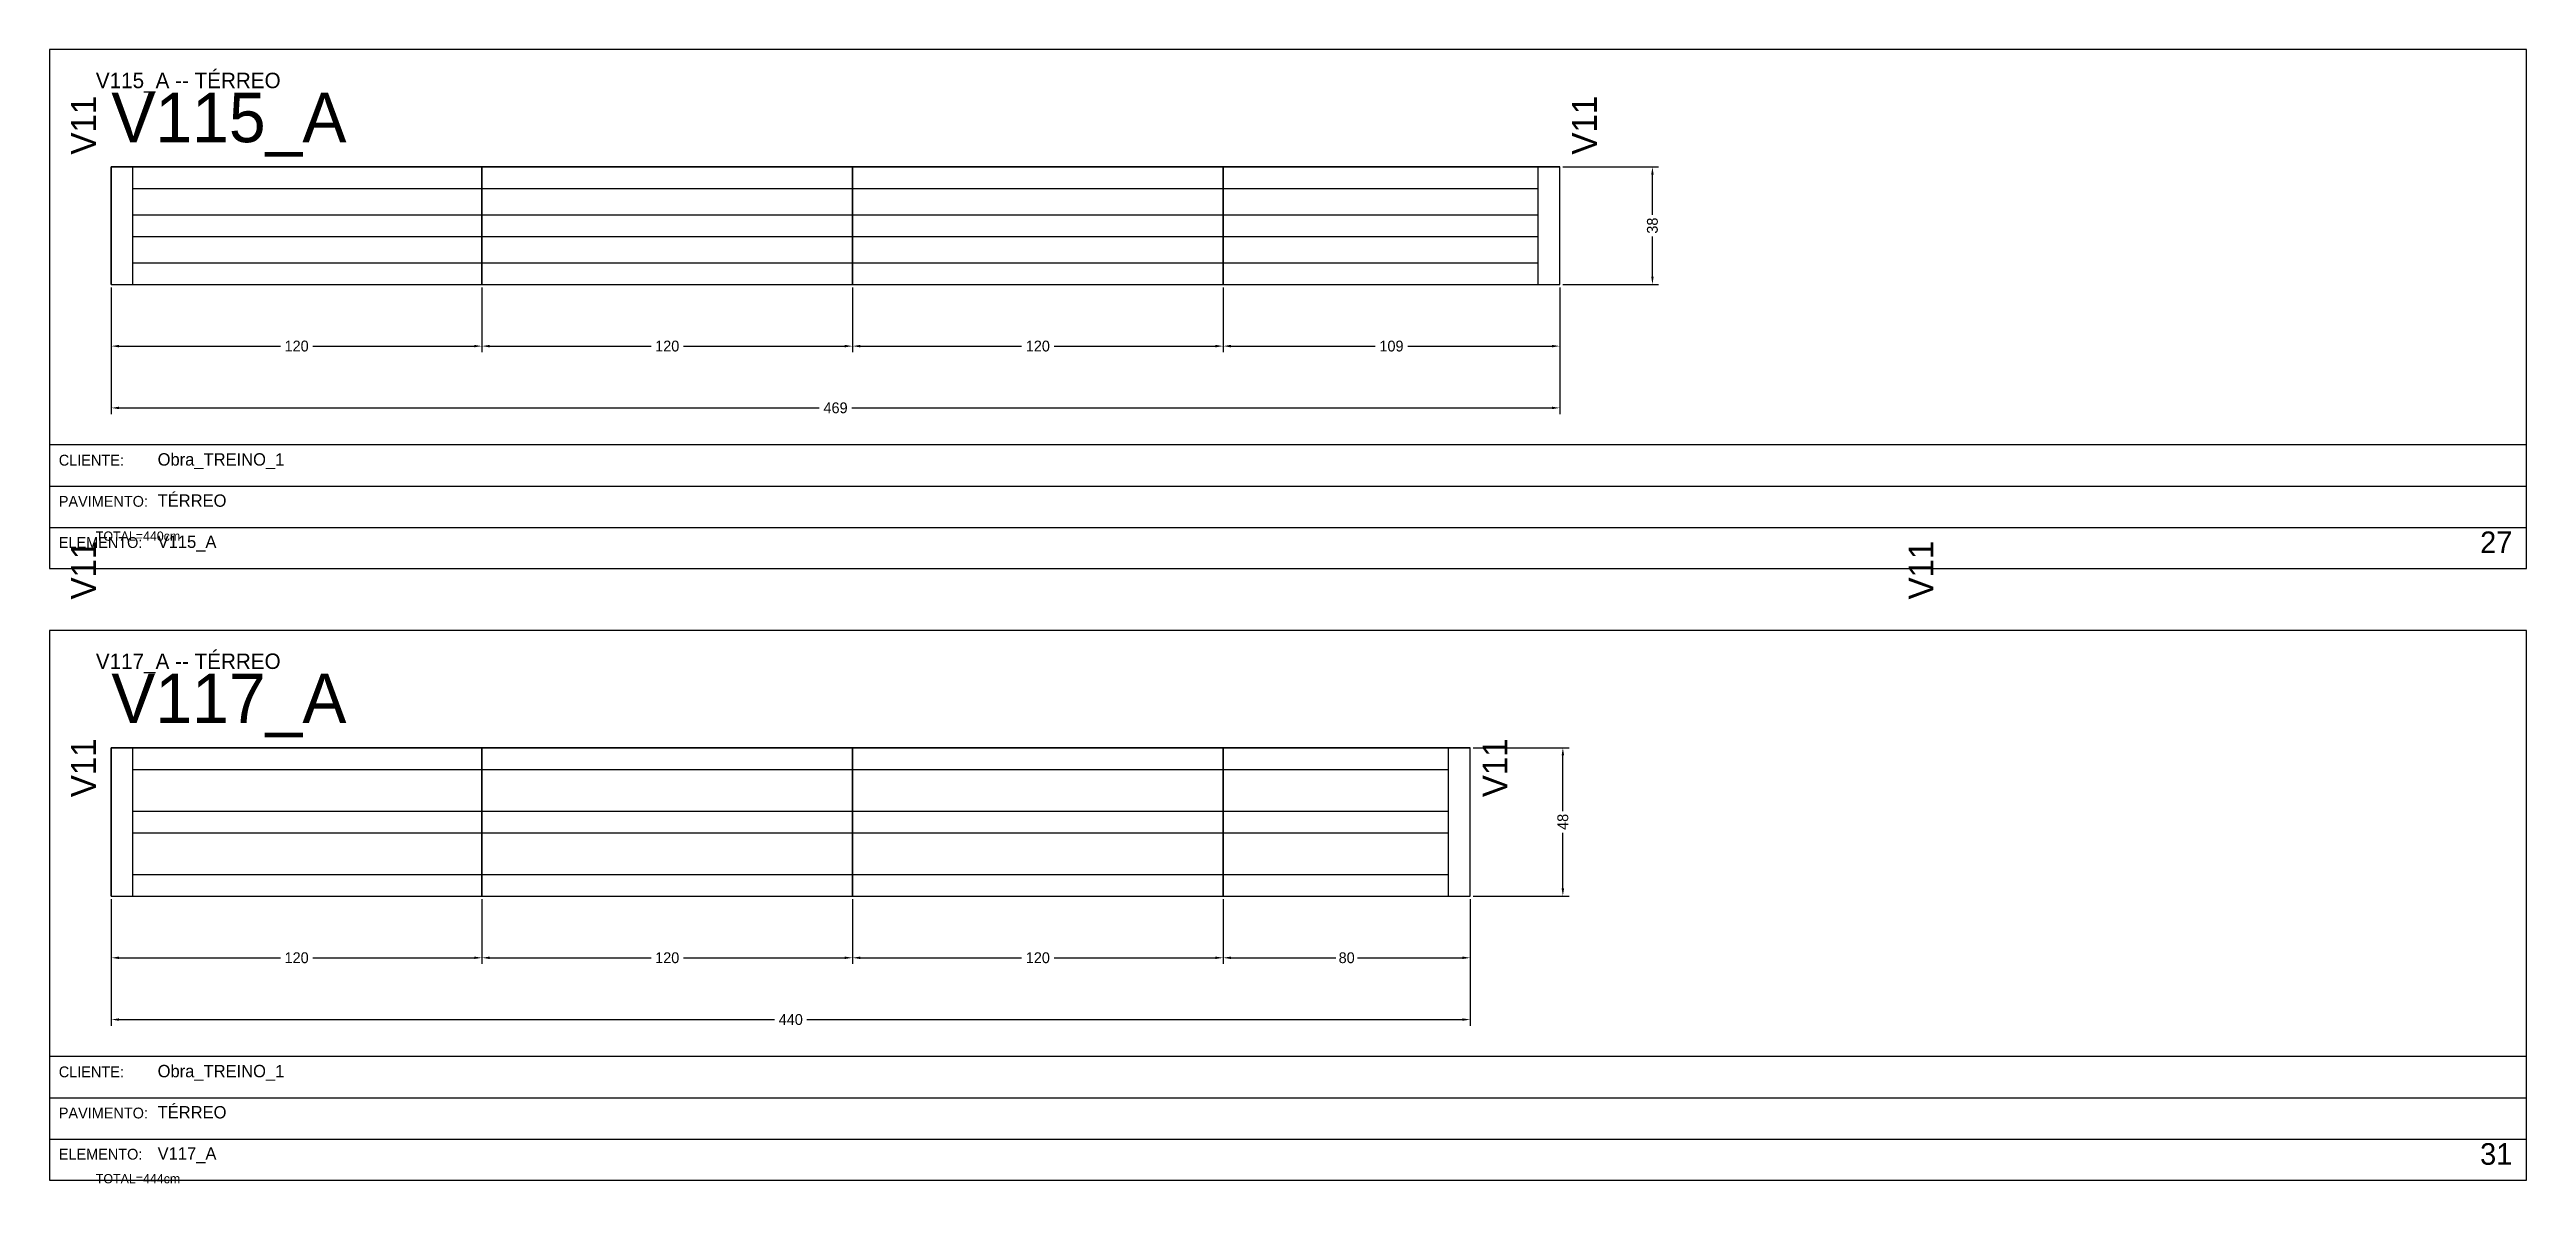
# Model space of a CAD drawing. Header units: metres. Extents: x 0 to 3268, y -4496 to 124.
# Drawn here: x 1644 to 2446, y -2425 to -2058 of the extents above; entities that cross this region are included whole.
import ezdxf

# ---------------------------------------------------------------- set-up
doc = ezdxf.new("R2010")
doc.units = ezdxf.units.M
for name, color, linetype in [('5', 5, 'Continuous'), ('BORDA_CELULA', 9, 'Continuous'), ('CARIMBO', 9, 'Continuous'), ('COTA', 241, 'Continuous'), ('NOMENCLATURA', 7, 'Continuous'), ('Painéis', 200, 'Continuous'), ('SARR_2.2x7', 40, 'Continuous')]:
    doc.layers.add(name, color=color, linetype=linetype)
doc.dimstyles.new('COTA', dxfattribs={"dimtxt": 3.5, "dimasz": 2.5, "dimexe": 2, "dimexo": 1, "dimgap": 0.9, "dimtad": 1, "dimdec": 0, "dimrnd": 1, "dimcen": 2.5, "dimclrd": 4, "dimclre": 4, "dimclrt": 4, "dimazin": 3, "dimtfac": 1, "dimtmove": 0, "dimatfit": 3})

msp = doc.modelspace()

# ---------------------------------------------------------------- texts
at = {"layer": '5'}
for p in [(1659, -2092), (2145, -2092), (1659, -2236), (2254, -2236), (1659, -2300), (2116, -2300)]:
    msp.add_text('V11', height=8, rotation=90, dxfattribs=at).set_placement(p)
at = {"layer": 'CARIMBO', "color": 9}
for s, p in [('CLIENTE:', (1647, -2192.67)), ('PAVIMENTO:', (1647, -2206)), ('ELEMENTO:', (1647, -2219.33)), ('CLIENTE:', (1647, -2390.67)), ('PAVIMENTO:', (1647, -2404)), ('ELEMENTO:', (1647, -2417.33))]:
    msp.add_text(s, height=3.5, dxfattribs=at).set_placement(p)
at = {"layer": 'CARIMBO', "color": 2}
for s, p in [('Obra_TREINO_1', (1679, -2192.67)), ('TÉRREO', (1679, -2206)), ('V115_A', (1679, -2219.33)), ('Obra_TREINO_1', (1679, -2390.67)), ('TÉRREO', (1679, -2404)), ('V117_A', (1679, -2417.33))]:
    msp.add_text(s, height=4, dxfattribs=at).set_placement(p)
at = {"layer": 'CARIMBO', "color": 3}
for s, p in [('27', (2431, -2221)), ('31', (2431, -2419))]:
    msp.add_text(s, height=7, dxfattribs=at).set_placement(p)
at = {"layer": 'COTA'}
for s, p in [('TOTAL=440cm', (1659, -2217)), ('TOTAL=444cm', (1659, -2425))]:
    msp.add_text(s, height=3, dxfattribs=at).set_placement(p)
at = {"layer": 'NOMENCLATURA'}
for s, height, p in [('V115_A -- TÉRREO', 5, (1659, -2070.5)), ('V115_A', 16, (1664, -2088)), ('V117_A -- TÉRREO', 5, (1659, -2258.5)), ('V117_A', 16, (1664, -2276))]:
    msp.add_text(s, height=height, dxfattribs=at).set_placement(p)

# ---------------------------------------------------------------- blocks, each defined once
blk = doc.blocks.new('_CLOSEDFILLED')
at = {"color": 0, "linetype": 'BYBLOCK'}
blk.add_solid([(-1, 0.16), (0, 0), (-1, -0.16)], dxfattribs=at)
blk = doc.blocks.new('*D243')
at = {"color": 4}
for p, q in [((1664, -2135), (1664, -2156)), ((1784, -2135), (1784, -2156)), ((1666.5, -2154), (1718.75, -2154)), ((1729.25, -2154), (1781.5, -2154))]:
    blk.add_line(p, q, dxfattribs=at)
at = {"layer": 'Defpoints'}
for p in [(1664, -2134), (1784, -2134), (1664, -2154)]:
    blk.add_point(p, dxfattribs=at)
at = {"layer": 'COTA', "color": 4, "xscale": 2.5, "yscale": 2.5, "rotation": 180}
blk.add_blockref('_CLOSEDFILLED', (1664, -2154), dxfattribs=at)
at = {"layer": 'COTA', "color": 4, "xscale": 2.5, "yscale": 2.5}
blk.add_blockref('_CLOSEDFILLED', (1784, -2154), dxfattribs=at)
at = {"layer": 'COTA', "color": 4, "insert": (1724, -2154), "char_height": 3.5, "attachment_point": 5}
blk.add_mtext('120', dxfattribs=at)
blk = doc.blocks.new('*D244')
at = {"color": 4}
for p, q in [((1784, -2135), (1784, -2156)), ((1904, -2135), (1904, -2156)), ((1786.5, -2154), (1838.75, -2154)), ((1849.25, -2154), (1901.5, -2154))]:
    blk.add_line(p, q, dxfattribs=at)
at = {"layer": 'Defpoints'}
for p in [(1784, -2134), (1904, -2134), (1784, -2154)]:
    blk.add_point(p, dxfattribs=at)
at = {"layer": 'COTA', "color": 4, "xscale": 2.5, "yscale": 2.5, "rotation": 180}
blk.add_blockref('_CLOSEDFILLED', (1784, -2154), dxfattribs=at)
at = {"layer": 'COTA', "color": 4, "xscale": 2.5, "yscale": 2.5}
blk.add_blockref('_CLOSEDFILLED', (1904, -2154), dxfattribs=at)
at = {"layer": 'COTA', "color": 4, "insert": (1844, -2154), "char_height": 3.5, "attachment_point": 5}
blk.add_mtext('120', dxfattribs=at)
blk = doc.blocks.new('*D245')
at = {"color": 4}
for p, q in [((1904, -2135), (1904, -2156)), ((2024, -2135), (2024, -2156)), ((1906.5, -2154), (1958.75, -2154)), ((1969.25, -2154), (2021.5, -2154))]:
    blk.add_line(p, q, dxfattribs=at)
at = {"layer": 'Defpoints'}
for p in [(1904, -2134), (2024, -2134), (1904, -2154)]:
    blk.add_point(p, dxfattribs=at)
at = {"layer": 'COTA', "color": 4, "xscale": 2.5, "yscale": 2.5, "rotation": 180}
blk.add_blockref('_CLOSEDFILLED', (1904, -2154), dxfattribs=at)
at = {"layer": 'COTA', "color": 4, "xscale": 2.5, "yscale": 2.5}
blk.add_blockref('_CLOSEDFILLED', (2024, -2154), dxfattribs=at)
at = {"layer": 'COTA', "color": 4, "insert": (1964, -2154), "char_height": 3.5, "attachment_point": 5}
blk.add_mtext('120', dxfattribs=at)
blk = doc.blocks.new('*D246')
at = {"color": 4}
for p, q in [((2024, -2135), (2024, -2156)), ((2133, -2135), (2133, -2156)), ((2026.5, -2154), (2073.25, -2154)), ((2083.75, -2154), (2130.5, -2154))]:
    blk.add_line(p, q, dxfattribs=at)
at = {"layer": 'Defpoints'}
for p in [(2024, -2134), (2133, -2134), (2024, -2154)]:
    blk.add_point(p, dxfattribs=at)
at = {"layer": 'COTA', "color": 4, "xscale": 2.5, "yscale": 2.5, "rotation": 180}
blk.add_blockref('_CLOSEDFILLED', (2024, -2154), dxfattribs=at)
at = {"layer": 'COTA', "color": 4, "xscale": 2.5, "yscale": 2.5}
blk.add_blockref('_CLOSEDFILLED', (2133, -2154), dxfattribs=at)
at = {"layer": 'COTA', "color": 4, "insert": (2078.5, -2154), "char_height": 3.5, "attachment_point": 5}
blk.add_mtext('109', dxfattribs=at)
blk = doc.blocks.new('*D247')
at = {"color": 4}
for p, q in [((1664, -2135), (1664, -2176)), ((2133, -2135), (2133, -2176)), ((1666.5, -2174), (1893.25, -2174)), ((1903.75, -2174), (2130.5, -2174))]:
    blk.add_line(p, q, dxfattribs=at)
at = {"layer": 'Defpoints'}
for p in [(1664, -2134), (2133, -2134), (1664, -2174)]:
    blk.add_point(p, dxfattribs=at)
at = {"layer": 'COTA', "color": 4, "xscale": 2.5, "yscale": 2.5, "rotation": 180}
blk.add_blockref('_CLOSEDFILLED', (1664, -2174), dxfattribs=at)
at = {"layer": 'COTA', "color": 4, "xscale": 2.5, "yscale": 2.5}
blk.add_blockref('_CLOSEDFILLED', (2133, -2174), dxfattribs=at)
at = {"layer": 'COTA', "color": 4, "insert": (1898.5, -2174), "char_height": 3.5, "attachment_point": 5}
blk.add_mtext('469', dxfattribs=at)
blk = doc.blocks.new('*D248')
at = {"color": 4}
for p, q in [((2134, -2096), (2165, -2096)), ((2163, -2111.5), (2163, -2098.5)), ((2163, -2131.5), (2163, -2118.5)), ((2134, -2134), (2165, -2134))]:
    blk.add_line(p, q, dxfattribs=at)
at = {"layer": 'Defpoints'}
for p in [(2133, -2096), (2133, -2134), (2163, -2134)]:
    blk.add_point(p, dxfattribs=at)
at = {"layer": 'COTA', "color": 4, "xscale": 2.5, "yscale": 2.5}
for p, rotation in [((2163, -2096), 90), ((2163, -2134), 270)]:
    blk.add_blockref('_CLOSEDFILLED', p, dxfattribs=dict(at, rotation=rotation))
at = {"layer": 'COTA', "color": 4, "insert": (2163, -2115), "char_height": 3.5, "attachment_point": 5, "rotation": 90}
blk.add_mtext('38', dxfattribs=at)
blk = doc.blocks.new('*D249')
at = {"color": 4}
for p, q in [((2134, -2096), (2165, -2096)), ((2163, -2111.5), (2163, -2098.5)), ((2163, -2131.5), (2163, -2118.5)), ((2134, -2134), (2165, -2134))]:
    blk.add_line(p, q, dxfattribs=at)
at = {"layer": 'Defpoints'}
for p in [(2133, -2096), (2133, -2134), (2163, -2134)]:
    blk.add_point(p, dxfattribs=at)
at = {"layer": 'COTA', "color": 4, "xscale": 2.5, "yscale": 2.5}
for p, rotation in [((2163, -2096), 90), ((2163, -2134), 270)]:
    blk.add_blockref('_CLOSEDFILLED', p, dxfattribs=dict(at, rotation=rotation))
at = {"layer": 'COTA', "color": 4, "insert": (2163, -2115), "char_height": 3.5, "attachment_point": 5, "rotation": 90}
blk.add_mtext('38', dxfattribs=at)
blk = doc.blocks.new('*D250')
at = {"color": 4}
for p, q in [((2134, -2096), (2165, -2096)), ((2163, -2111.5), (2163, -2098.5)), ((2163, -2131.5), (2163, -2118.5)), ((2134, -2134), (2165, -2134))]:
    blk.add_line(p, q, dxfattribs=at)
at = {"layer": 'Defpoints'}
for p in [(2133, -2096), (2133, -2134), (2163, -2134)]:
    blk.add_point(p, dxfattribs=at)
at = {"layer": 'COTA', "color": 4, "xscale": 2.5, "yscale": 2.5}
for p, rotation in [((2163, -2096), 90), ((2163, -2134), 270)]:
    blk.add_blockref('_CLOSEDFILLED', p, dxfattribs=dict(at, rotation=rotation))
at = {"layer": 'COTA', "color": 4, "insert": (2163, -2115), "char_height": 3.5, "attachment_point": 5, "rotation": 90}
blk.add_mtext('38', dxfattribs=at)
blk = doc.blocks.new('*D251')
at = {"color": 4}
for p, q in [((2134, -2096), (2165, -2096)), ((2163, -2111.5), (2163, -2098.5)), ((2163, -2131.5), (2163, -2118.5)), ((2134, -2134), (2165, -2134))]:
    blk.add_line(p, q, dxfattribs=at)
at = {"layer": 'Defpoints'}
for p in [(2133, -2096), (2133, -2134), (2163, -2134)]:
    blk.add_point(p, dxfattribs=at)
at = {"layer": 'COTA', "color": 4, "xscale": 2.5, "yscale": 2.5}
for p, rotation in [((2163, -2096), 90), ((2163, -2134), 270)]:
    blk.add_blockref('_CLOSEDFILLED', p, dxfattribs=dict(at, rotation=rotation))
at = {"layer": 'COTA', "color": 4, "insert": (2163, -2115), "char_height": 3.5, "attachment_point": 5, "rotation": 90}
blk.add_mtext('38', dxfattribs=at)
blk = doc.blocks.new('*D279')
at = {"color": 4}
for p, q in [((1664, -2333), (1664, -2354)), ((1784, -2333), (1784, -2354)), ((1666.5, -2352), (1718.75, -2352)), ((1729.25, -2352), (1781.5, -2352))]:
    blk.add_line(p, q, dxfattribs=at)
at = {"layer": 'Defpoints'}
for p in [(1664, -2332), (1784, -2332), (1664, -2352)]:
    blk.add_point(p, dxfattribs=at)
at = {"layer": 'COTA', "color": 4, "xscale": 2.5, "yscale": 2.5, "rotation": 180}
blk.add_blockref('_CLOSEDFILLED', (1664, -2352), dxfattribs=at)
at = {"layer": 'COTA', "color": 4, "xscale": 2.5, "yscale": 2.5}
blk.add_blockref('_CLOSEDFILLED', (1784, -2352), dxfattribs=at)
at = {"layer": 'COTA', "color": 4, "insert": (1724, -2352), "char_height": 3.5, "attachment_point": 5}
blk.add_mtext('120', dxfattribs=at)
blk = doc.blocks.new('*D280')
at = {"color": 4}
for p, q in [((1784, -2333), (1784, -2354)), ((1904, -2333), (1904, -2354)), ((1786.5, -2352), (1838.75, -2352)), ((1849.25, -2352), (1901.5, -2352))]:
    blk.add_line(p, q, dxfattribs=at)
at = {"layer": 'Defpoints'}
for p in [(1784, -2332), (1904, -2332), (1784, -2352)]:
    blk.add_point(p, dxfattribs=at)
at = {"layer": 'COTA', "color": 4, "xscale": 2.5, "yscale": 2.5, "rotation": 180}
blk.add_blockref('_CLOSEDFILLED', (1784, -2352), dxfattribs=at)
at = {"layer": 'COTA', "color": 4, "xscale": 2.5, "yscale": 2.5}
blk.add_blockref('_CLOSEDFILLED', (1904, -2352), dxfattribs=at)
at = {"layer": 'COTA', "color": 4, "insert": (1844, -2352), "char_height": 3.5, "attachment_point": 5}
blk.add_mtext('120', dxfattribs=at)
blk = doc.blocks.new('*D281')
at = {"color": 4}
for p, q in [((1904, -2333), (1904, -2354)), ((2024, -2333), (2024, -2354)), ((1906.5, -2352), (1958.75, -2352)), ((1969.25, -2352), (2021.5, -2352))]:
    blk.add_line(p, q, dxfattribs=at)
at = {"layer": 'Defpoints'}
for p in [(1904, -2332), (2024, -2332), (1904, -2352)]:
    blk.add_point(p, dxfattribs=at)
at = {"layer": 'COTA', "color": 4, "xscale": 2.5, "yscale": 2.5, "rotation": 180}
blk.add_blockref('_CLOSEDFILLED', (1904, -2352), dxfattribs=at)
at = {"layer": 'COTA', "color": 4, "xscale": 2.5, "yscale": 2.5}
blk.add_blockref('_CLOSEDFILLED', (2024, -2352), dxfattribs=at)
at = {"layer": 'COTA', "color": 4, "insert": (1964, -2352), "char_height": 3.5, "attachment_point": 5}
blk.add_mtext('120', dxfattribs=at)
blk = doc.blocks.new('*D282')
at = {"color": 4}
for p, q in [((2024, -2333), (2024, -2354)), ((2104, -2333), (2104, -2354)), ((2026.5, -2352), (2060.5, -2352)), ((2067.5, -2352), (2101.5, -2352))]:
    blk.add_line(p, q, dxfattribs=at)
at = {"layer": 'Defpoints'}
for p in [(2024, -2332), (2104, -2332), (2024, -2352)]:
    blk.add_point(p, dxfattribs=at)
at = {"layer": 'COTA', "color": 4, "xscale": 2.5, "yscale": 2.5, "rotation": 180}
blk.add_blockref('_CLOSEDFILLED', (2024, -2352), dxfattribs=at)
at = {"layer": 'COTA', "color": 4, "xscale": 2.5, "yscale": 2.5}
blk.add_blockref('_CLOSEDFILLED', (2104, -2352), dxfattribs=at)
at = {"layer": 'COTA', "color": 4, "insert": (2064, -2352), "char_height": 3.5, "attachment_point": 5}
blk.add_mtext('80', dxfattribs=at)
blk = doc.blocks.new('*D283')
at = {"color": 4}
for p, q in [((1664, -2333), (1664, -2374)), ((2104, -2333), (2104, -2374)), ((1666.5, -2372), (1878.75, -2372)), ((1889.25, -2372), (2101.5, -2372))]:
    blk.add_line(p, q, dxfattribs=at)
at = {"layer": 'Defpoints'}
for p in [(1664, -2332), (2104, -2332), (1664, -2372)]:
    blk.add_point(p, dxfattribs=at)
at = {"layer": 'COTA', "color": 4, "xscale": 2.5, "yscale": 2.5, "rotation": 180}
blk.add_blockref('_CLOSEDFILLED', (1664, -2372), dxfattribs=at)
at = {"layer": 'COTA', "color": 4, "xscale": 2.5, "yscale": 2.5}
blk.add_blockref('_CLOSEDFILLED', (2104, -2372), dxfattribs=at)
at = {"layer": 'COTA', "color": 4, "insert": (1884, -2372), "char_height": 3.5, "attachment_point": 5}
blk.add_mtext('440', dxfattribs=at)
blk = doc.blocks.new('*D284')
at = {"color": 4}
for p, q in [((2105, -2284), (2136, -2284)), ((2134, -2304.5), (2134, -2286.5)), ((2134, -2329.5), (2134, -2311.5)), ((2105, -2332), (2136, -2332))]:
    blk.add_line(p, q, dxfattribs=at)
at = {"layer": 'Defpoints'}
for p in [(2104, -2284), (2104, -2332), (2134, -2332)]:
    blk.add_point(p, dxfattribs=at)
at = {"layer": 'COTA', "color": 4, "xscale": 2.5, "yscale": 2.5}
for p, rotation in [((2134, -2284), 90), ((2134, -2332), 270)]:
    blk.add_blockref('_CLOSEDFILLED', p, dxfattribs=dict(at, rotation=rotation))
at = {"layer": 'COTA', "color": 4, "insert": (2134, -2308), "char_height": 3.5, "attachment_point": 5, "rotation": 90}
blk.add_mtext('48', dxfattribs=at)
blk = doc.blocks.new('*D285')
at = {"color": 4}
for p, q in [((2105, -2284), (2136, -2284)), ((2134, -2304.5), (2134, -2286.5)), ((2134, -2329.5), (2134, -2311.5)), ((2105, -2332), (2136, -2332))]:
    blk.add_line(p, q, dxfattribs=at)
at = {"layer": 'Defpoints'}
for p in [(2104, -2284), (2104, -2332), (2134, -2332)]:
    blk.add_point(p, dxfattribs=at)
at = {"layer": 'COTA', "color": 4, "xscale": 2.5, "yscale": 2.5}
for p, rotation in [((2134, -2284), 90), ((2134, -2332), 270)]:
    blk.add_blockref('_CLOSEDFILLED', p, dxfattribs=dict(at, rotation=rotation))
at = {"layer": 'COTA', "color": 4, "insert": (2134, -2308), "char_height": 3.5, "attachment_point": 5, "rotation": 90}
blk.add_mtext('48', dxfattribs=at)
blk = doc.blocks.new('*D286')
at = {"color": 4}
for p, q in [((2105, -2284), (2136, -2284)), ((2134, -2304.5), (2134, -2286.5)), ((2134, -2329.5), (2134, -2311.5)), ((2105, -2332), (2136, -2332))]:
    blk.add_line(p, q, dxfattribs=at)
at = {"layer": 'Defpoints'}
for p in [(2104, -2284), (2104, -2332), (2134, -2332)]:
    blk.add_point(p, dxfattribs=at)
at = {"layer": 'COTA', "color": 4, "xscale": 2.5, "yscale": 2.5}
for p, rotation in [((2134, -2284), 90), ((2134, -2332), 270)]:
    blk.add_blockref('_CLOSEDFILLED', p, dxfattribs=dict(at, rotation=rotation))
at = {"layer": 'COTA', "color": 4, "insert": (2134, -2308), "char_height": 3.5, "attachment_point": 5, "rotation": 90}
blk.add_mtext('48', dxfattribs=at)
blk = doc.blocks.new('*D287')
at = {"color": 4}
for p, q in [((2105, -2284), (2136, -2284)), ((2134, -2304.5), (2134, -2286.5)), ((2134, -2329.5), (2134, -2311.5)), ((2105, -2332), (2136, -2332))]:
    blk.add_line(p, q, dxfattribs=at)
at = {"layer": 'Defpoints'}
for p in [(2104, -2284), (2104, -2332), (2134, -2332)]:
    blk.add_point(p, dxfattribs=at)
at = {"layer": 'COTA', "color": 4, "xscale": 2.5, "yscale": 2.5}
for p, rotation in [((2134, -2284), 90), ((2134, -2332), 270)]:
    blk.add_blockref('_CLOSEDFILLED', p, dxfattribs=dict(at, rotation=rotation))
at = {"layer": 'COTA', "color": 4, "insert": (2134, -2308), "char_height": 3.5, "attachment_point": 5, "rotation": 90}
blk.add_mtext('48', dxfattribs=at)

# ---------------------------------------------------------------- dimensions: what is measured, and where the dimension line sits
at = {"layer": 'COTA'}
for base, p1, p2, picture, middle in [((2163, -2134), (2133, -2134), (2133, -2096), '*D248', (2163, -2115)), ((2163, -2134), (2133, -2134), (2133, -2096), '*D249', (2163, -2115)), ((2163, -2134), (2133, -2134), (2133, -2096), '*D250', (2163, -2115)), ((2163, -2134), (2133, -2134), (2133, -2096), '*D251', (2163, -2115)), ((2134, -2332), (2104, -2332), (2104, -2284), '*D284', (2134, -2308)), ((2134, -2332), (2104, -2332), (2104, -2284), '*D285', (2134, -2308)), ((2134, -2332), (2104, -2332), (2104, -2284), '*D286', (2134, -2308)), ((2134, -2332), (2104, -2332), (2104, -2284), '*D287', (2134, -2308))]:
    dim = msp.add_linear_dim(base=base, p1=p1, p2=p2, angle=90, dimstyle='COTA', dxfattribs=at)
    dim.commit()
    dim.dimension.update_dxf_attribs({"geometry": picture, "text_midpoint": middle})
for base, p1, p2, picture, middle in [((1664, -2154), (1664, -2134), (1784, -2134), '*D243', (1724, -2154)), ((1664, -2174), (1664, -2134), (2133, -2134), '*D247', (1898.5, -2174)), ((1784, -2154), (1784, -2134), (1904, -2134), '*D244', (1844, -2154)), ((1904, -2154), (1904, -2134), (2024, -2134), '*D245', (1964, -2154)), ((2024, -2154), (2024, -2134), (2133, -2134), '*D246', (2078.5, -2154)), ((1664, -2352), (1664, -2332), (1784, -2332), '*D279', (1724, -2352)), ((1664, -2372), (1664, -2332), (2104, -2332), '*D283', (1884, -2372)), ((1784, -2352), (1784, -2332), (1904, -2332), '*D280', (1844, -2352)), ((1904, -2352), (1904, -2332), (2024, -2332), '*D281', (1964, -2352)), ((2024, -2352), (2024, -2332), (2104, -2332), '*D282', (2064, -2352))]:
    dim = msp.add_linear_dim(base=base, p1=p1, p2=p2, dimstyle='COTA', dxfattribs=at)
    dim.commit()
    dim.dimension.update_dxf_attribs({"geometry": picture, "text_midpoint": middle})

# ---------------------------------------------------------------- linework, layer by layer
at = {"layer": 'BORDA_CELULA'}
for points in [[(1644, -2226), (2446, -2226), (2446, -2058), (1644, -2058)], [(1644, -2226), (2446, -2226), (2446, -2186), (1644, -2186)], [(1644, -2424), (2446, -2424), (2446, -2246), (1644, -2246)], [(1644, -2424), (2446, -2424), (2446, -2384), (1644, -2384)]]:
    msp.add_lwpolyline(points, close=True, dxfattribs=at)
at = {"layer": 'CARIMBO'}
for p, q in [((1644, -2199.33), (2446, -2199.33)), ((1644, -2212.67), (2446, -2212.67)), ((1644, -2226), (2446, -2226)), ((1644, -2397.33), (2446, -2397.33)), ((1644, -2410.67), (2446, -2410.67)), ((1644, -2424), (2446, -2424))]:
    msp.add_line(p, q, dxfattribs=at)
at = {"layer": 'Painéis'}
for points in [[(1664, -2134), (1664, -2096)], [(1664, -2096), (1784, -2096)], [(1664, -2134), (1784, -2134), (1784, -2096), (1664, -2096), (1664, -2134)], [(1784, -2134), (1784, -2096)], [(1784, -2096), (1904, -2096)], [(1784, -2134), (1904, -2134), (1904, -2096), (1784, -2096), (1784, -2134)], [(1904, -2134), (1904, -2096)], [(1904, -2096), (2024, -2096)], [(1904, -2134), (2024, -2134), (2024, -2096), (1904, -2096), (1904, -2134)], [(2024, -2134), (2024, -2096)], [(2024, -2096), (2133, -2096)], [(2024, -2134), (2133, -2134), (2133, -2096), (2024, -2096), (2024, -2134)], [(2133, -2134), (2133, -2096)], [(1664, -2134), (1784, -2134)], [(1784, -2134), (1904, -2134)], [(1904, -2134), (2024, -2134)], [(2024, -2134), (2133, -2134)], [(1664, -2332), (1664, -2284)], [(1664, -2284), (1784, -2284)], [(1664, -2332), (1784, -2332), (1784, -2284), (1664, -2284), (1664, -2332)], [(1784, -2332), (1784, -2284)], [(1784, -2284), (1904, -2284)], [(1784, -2332), (1904, -2332), (1904, -2284), (1784, -2284), (1784, -2332)], [(1904, -2332), (1904, -2284)], [(1904, -2284), (2024, -2284)], [(1904, -2332), (2024, -2332), (2024, -2284), (1904, -2284), (1904, -2332)], [(2024, -2332), (2024, -2284)], [(2024, -2284), (2104, -2284)], [(2024, -2332), (2104, -2332), (2104, -2284), (2024, -2284), (2024, -2332)], [(2104, -2332), (2104, -2284)], [(1664, -2332), (1784, -2332)], [(1784, -2332), (1904, -2332)], [(1904, -2332), (2024, -2332)], [(2024, -2332), (2104, -2332)]]:
    msp.add_lwpolyline(points, dxfattribs=at)
at = {"layer": 'SARR_2.2x7'}
for points in [[(1671, -2134), (1671, -2096)], [(2126, -2134), (2126, -2096)], [(1671, -2103), (1784, -2103)], [(1784, -2103), (1904, -2103)], [(1904, -2103), (2024, -2103)], [(2024, -2103), (2126, -2103)], [(1671, -2111.5), (1784, -2111.5)], [(1784, -2111.5), (1904, -2111.5)], [(1904, -2111.5), (2024, -2111.5)], [(2024, -2111.5), (2126, -2111.5)], [(1671, -2118.5), (1784, -2118.5)], [(1784, -2118.5), (1904, -2118.5)], [(1904, -2118.5), (2024, -2118.5)], [(2024, -2118.5), (2126, -2118.5)], [(1671, -2127), (1784, -2127)], [(1784, -2127), (1904, -2127)], [(1904, -2127), (2024, -2127)], [(2024, -2127), (2126, -2127)], [(1671, -2332), (1671, -2284)], [(2097, -2332), (2097, -2284)], [(1671, -2291), (1784, -2291)], [(1784, -2291), (1904, -2291)], [(1904, -2291), (2024, -2291)], [(2024, -2291), (2097, -2291)], [(1671, -2304.5), (1784, -2304.5)], [(1784, -2304.5), (1904, -2304.5)], [(1904, -2304.5), (2024, -2304.5)], [(2024, -2304.5), (2097, -2304.5)], [(1671, -2311.5), (1784, -2311.5)], [(1784, -2311.5), (1904, -2311.5)], [(1904, -2311.5), (2024, -2311.5)], [(2024, -2311.5), (2097, -2311.5)], [(1671, -2325), (1784, -2325)], [(1784, -2325), (1904, -2325)], [(1904, -2325), (2024, -2325)], [(2024, -2325), (2097, -2325)]]:
    msp.add_lwpolyline(points, dxfattribs=at)

msp.set_redraw_order([(e.dxf.handle, doc.entitydb.next_handle()) for e in msp.query("TEXT MTEXT ATTDEF DIMENSION ARC_DIMENSION")])  # texts and dimensions are drawn at this point

doc.saveas('drawing.dxf')
